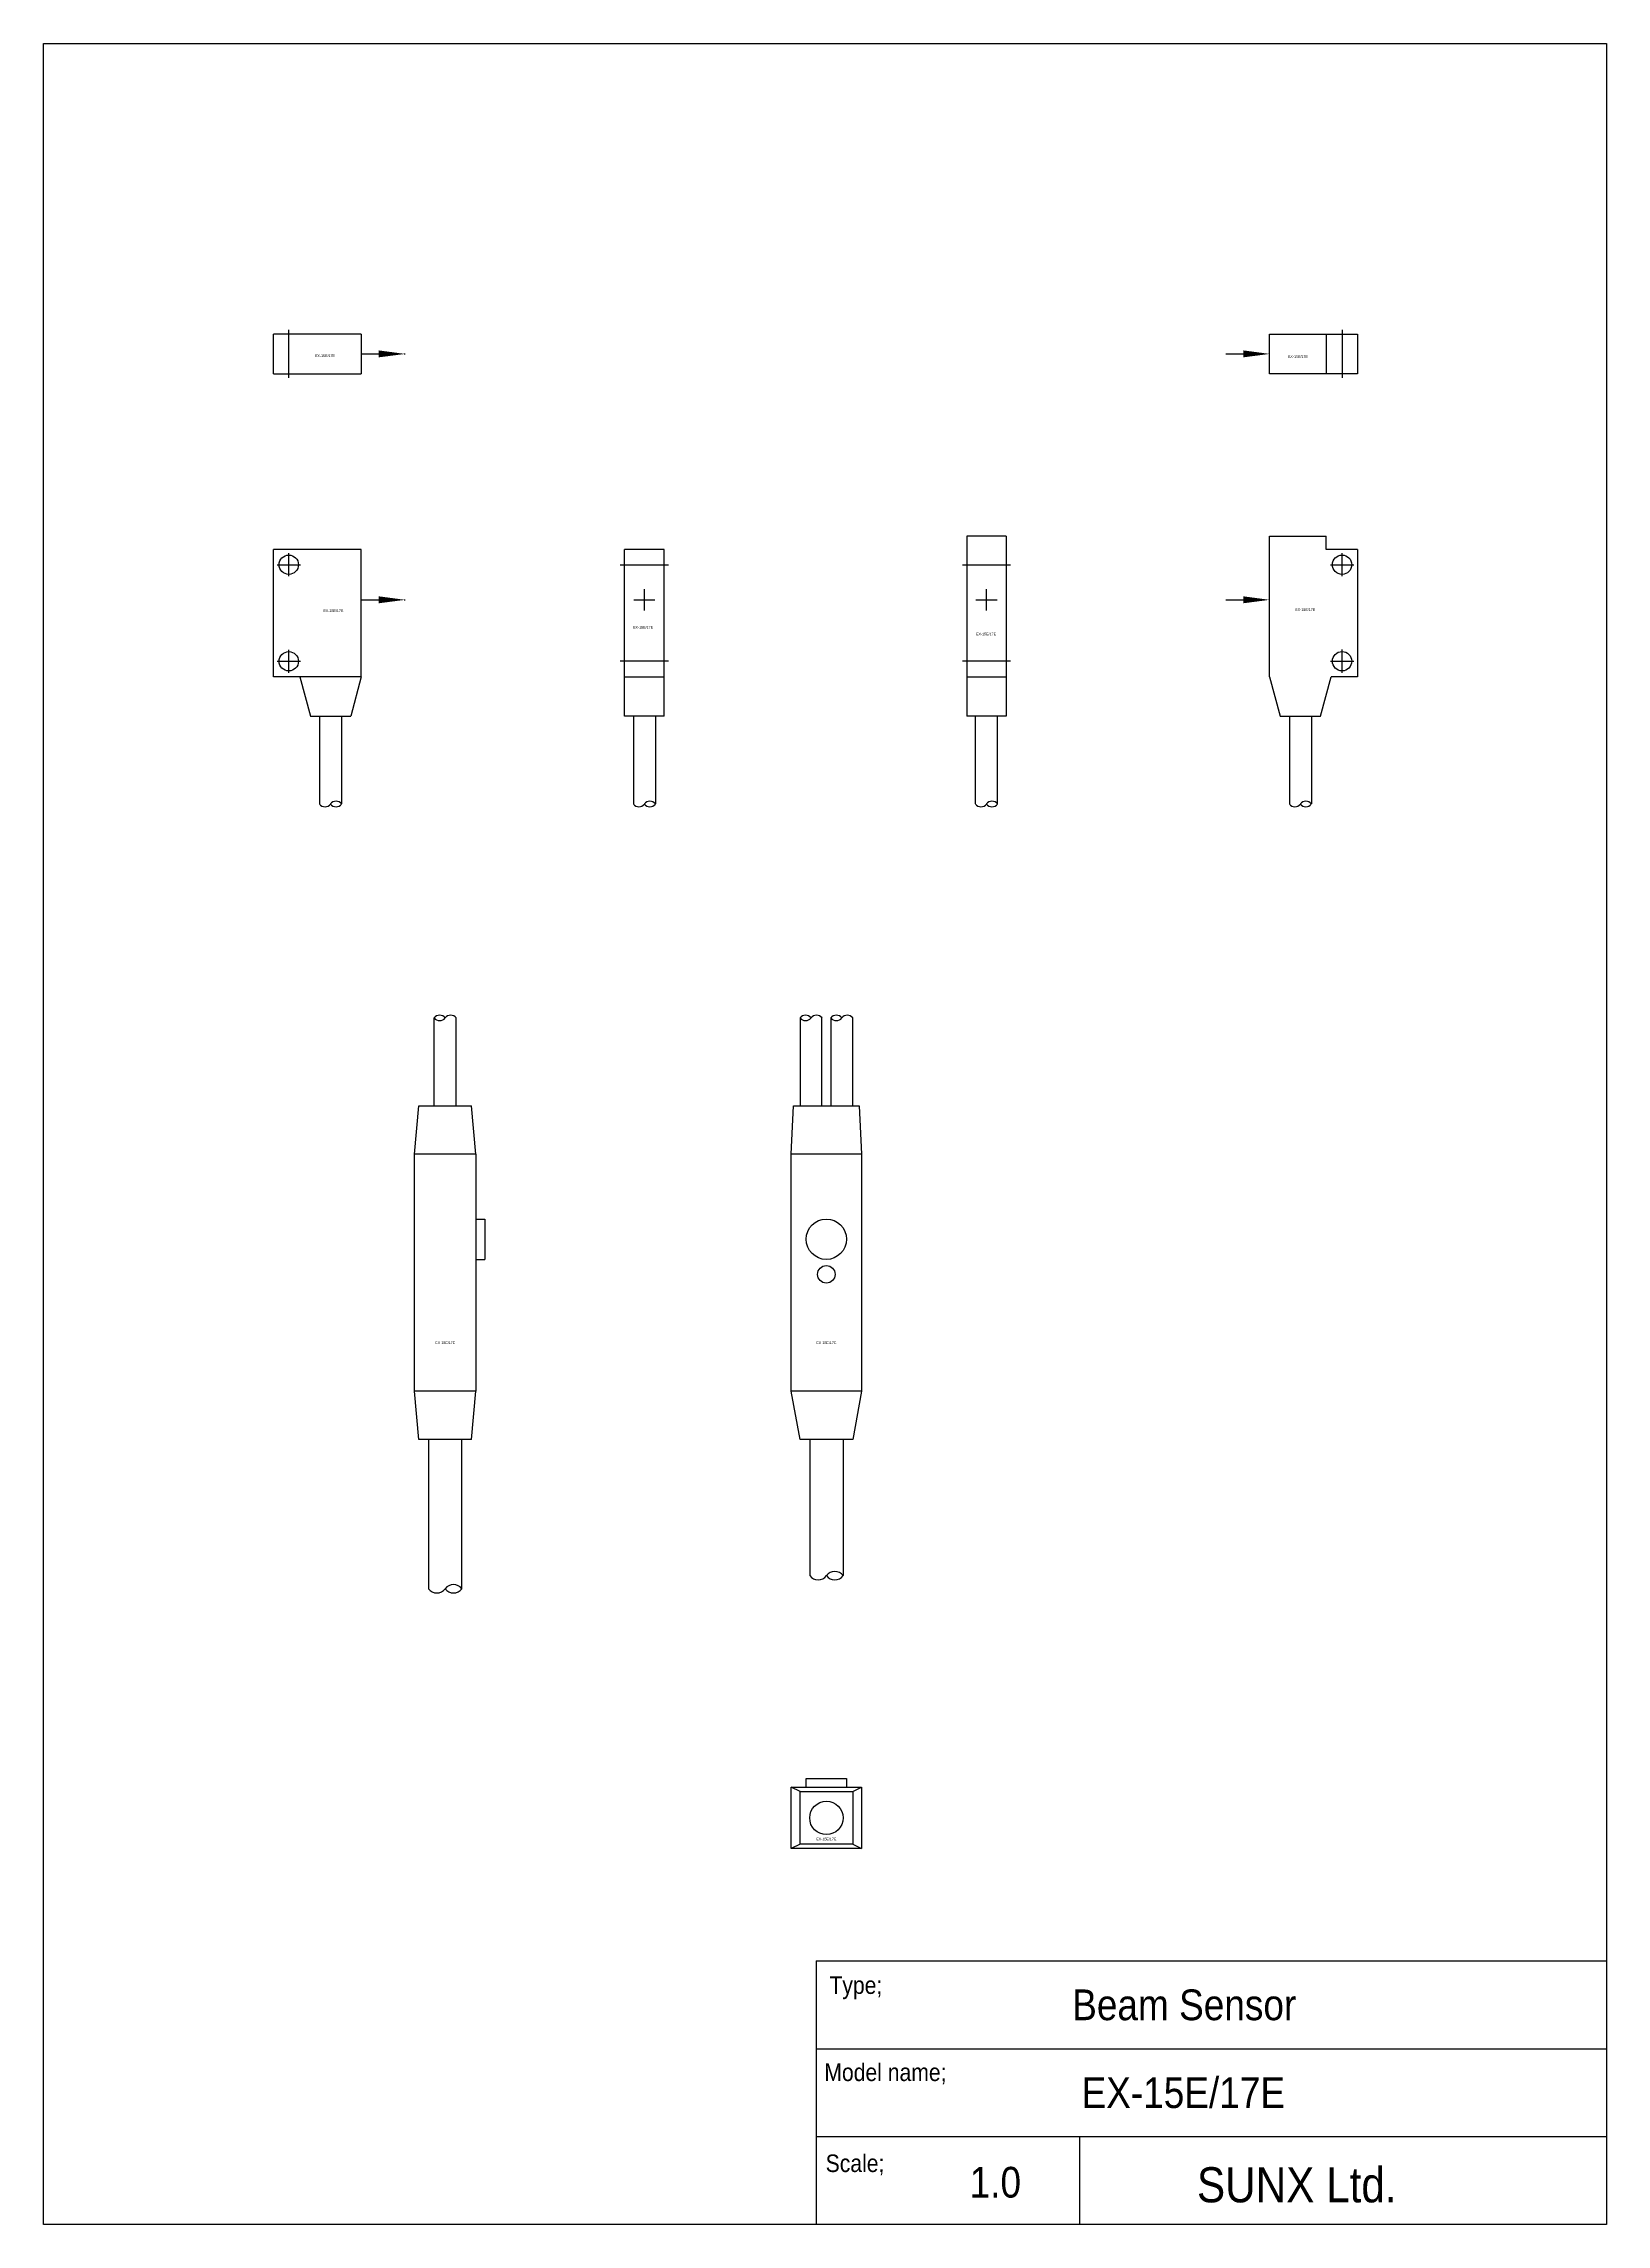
# Model space of a CAD drawing. Extents: x 58 to 236, y 14 to 263.
import ezdxf
from ezdxf.enums import TextEntityAlignment as Align

# ---------------------------------------------------------------- set-up
doc = ezdxf.new("R2010")
doc.units = 0
doc.linetypes.add('CENTER', pattern=[13.068421, 8.167763, -1.633553, 1.633553, -1.633553])
doc.linetypes.add('DASHED', pattern=[4.900658, 3.267105, -1.633553])
doc.layers.add('1', color=7, linetype='CONTINUOUS')

msp = doc.modelspace()

# ---------------------------------------------------------------- linework, layer by layer
at = {"layer": '1', "color": 7}
for p, q in [((58.31, 14.37), (58.31, 262.67)), ((58.31, 262.67), (236.31, 262.67)), ((236.31, 262.67), (236.31, 14.37)), ((94.49, 229.59), (84.49, 229.59)), ((84.49, 225.09), (84.49, 229.59)), ((94.49, 229.59), (94.49, 225.09)), ((197.96, 225.09), (197.96, 229.59)), ((197.96, 229.59), (207.96, 229.59)), ((204.41, 229.59), (204.41, 225.09)), ((207.96, 229.59), (207.96, 225.09)), ((84.49, 225.09), (94.49, 225.09)), ((207.96, 225.09), (197.96, 225.09)), ((163.46, 206.59), (163.46, 186.09)), ((167.96, 206.59), (163.46, 206.59)), ((167.96, 206.59), (167.96, 186.09)), ((197.96, 206.59), (204.41, 206.59)), ((197.96, 190.59), (197.96, 206.59)), ((204.41, 205.09), (204.41, 206.59)), ((94.49, 205.09), (84.49, 205.09)), ((84.49, 190.59), (84.49, 205.09)), ((94.49, 190.59), (94.49, 205.09)), ((128.99, 205.09), (124.49, 205.09)), ((124.49, 186.09), (124.49, 205.09)), ((128.99, 186.09), (128.99, 205.09)), ((207.96, 205.09), (204.41, 205.09)), ((207.96, 205.09), (207.96, 190.59)), ((94.49, 190.59), (84.49, 190.59)), ((87.49, 190.59), (88.7, 186.09)), ((94.49, 190.59), (93.29, 186.09)), ((124.49, 190.59), (128.99, 190.59)), ((163.46, 190.59), (167.96, 190.59)), ((197.96, 190.59), (199.16, 186.1)), ((203.75, 186.1), (204.96, 190.59)), ((207.96, 190.59), (204.96, 190.59)), ((88.7, 186.09), (93.29, 186.09)), ((89.74, 186.09), (89.74, 176.1)), ((92.24, 186.09), (92.24, 176.1)), ((128.99, 186.09), (124.49, 186.09)), ((125.49, 186.09), (125.49, 176.1)), ((127.99, 186.09), (127.99, 176.1)), ((167.96, 186.09), (163.46, 186.09)), ((164.46, 176.1), (164.46, 186.09)), ((166.96, 176.1), (166.96, 186.09)), ((199.16, 186.1), (203.75, 186.1)), ((200.21, 186.1), (200.21, 176.1)), ((202.71, 186.1), (202.71, 176.1)), ((102.81, 141.74), (102.81, 151.74)), ((105.31, 141.74), (105.31, 151.74)), ((144.47, 151.74), (144.47, 141.74)), ((146.97, 141.74), (146.97, 151.74)), ((147.97, 151.74), (147.97, 141.74)), ((150.47, 141.74), (150.47, 151.74)), ((100.56, 136.24), (101.06, 141.74)), ((101.06, 141.74), (107.05, 141.74)), ((107.56, 136.24), (107.05, 141.74)), ((143.47, 136.24), (143.72, 141.74)), ((143.72, 141.74), (151.22, 141.74)), ((151.22, 141.74), (151.47, 136.24)), ((100.56, 109.24), (100.56, 136.24)), ((107.56, 136.24), (100.56, 136.24)), ((107.56, 136.24), (107.56, 109.24)), ((143.47, 109.24), (143.47, 136.24)), ((151.47, 136.24), (143.47, 136.24)), ((151.47, 136.24), (151.47, 109.24)), ((107.56, 128.84), (108.56, 128.84)), ((108.56, 128.84), (108.56, 124.24)), ((107.56, 124.24), (108.56, 124.24)), ((101.06, 103.74), (100.56, 109.24)), ((107.56, 109.24), (100.56, 109.24)), ((107.05, 103.74), (107.56, 109.24)), ((144.47, 103.74), (143.47, 109.24)), ((151.47, 109.24), (143.47, 109.24)), ((151.47, 109.24), (150.47, 103.74)), ((107.05, 103.74), (101.06, 103.74)), ((102.16, 103.74), (102.16, 86.74)), ((105.96, 86.74), (105.96, 103.74)), ((150.47, 103.74), (144.47, 103.74)), ((145.57, 103.74), (145.57, 88.24)), ((149.37, 103.74), (149.37, 88.24)), ((145.17, 64.15), (145.17, 65.15)), ((145.17, 65.15), (149.77, 65.15)), ((149.77, 65.15), (149.77, 64.15)), ((143.47, 64.15), (151.47, 64.15)), ((143.47, 57.15), (143.47, 64.15)), ((144.47, 63.64), (143.47, 64.15)), ((144.47, 63.64), (150.47, 63.64)), ((144.47, 57.65), (144.47, 63.64)), ((150.47, 63.64), (151.47, 64.15)), ((150.47, 63.64), (150.47, 57.65)), ((151.47, 64.15), (151.47, 57.15)), ((144.47, 57.65), (143.47, 57.15)), ((151.47, 57.15), (143.47, 57.15)), ((150.47, 57.65), (144.47, 57.65)), ((150.47, 57.65), (151.47, 57.15)), ((146.31, 44.37), (146.31, 14.37)), ((146.31, 44.37), (236.31, 44.37)), ((146.31, 34.37), (236.31, 34.37)), ((146.31, 24.37), (236.31, 24.37)), ((176.31, 24.37), (176.31, 14.37)), ((236.31, 14.37), (58.31, 14.37))]:
    msp.add_line(p, q, dxfattribs=at)
at = {"layer": '1', "color": 2, "linetype": 'CENTER'}
for p, q in [((86.24, 224.6), (86.24, 230.09)), ((206.21, 230.09), (206.21, 224.6)), ((86.24, 202.02), (86.24, 204.66)), ((206.21, 202.02), (206.21, 204.66)), ((84.92, 203.34), (87.56, 203.34)), ((123.99, 203.34), (129.49, 203.34)), ((162.96, 203.34), (168.46, 203.34)), ((204.89, 203.34), (207.53, 203.34)), ((84.92, 192.34), (87.56, 192.34)), ((86.24, 191.02), (86.24, 193.66)), ((129.49, 192.34), (123.99, 192.34)), ((168.46, 192.34), (162.96, 192.34)), ((204.89, 192.35), (207.53, 192.35)), ((206.21, 191.03), (206.21, 193.67))]:
    msp.add_line(p, q, dxfattribs=at)
at = {"layer": '1', "color": 2, "linetype": 'DASHED'}
for p, q in [((94.49, 227.34), (99.49, 227.34)), ((192.96, 227.34), (197.96, 227.34)), ((94.49, 199.34), (99.49, 199.34)), ((125.54, 199.34), (127.94, 199.34)), ((126.74, 198.14), (126.74, 200.54)), ((164.51, 199.34), (166.91, 199.34)), ((165.71, 198.14), (165.71, 200.54)), ((192.96, 199.34), (197.96, 199.34))]:
    msp.add_line(p, q, dxfattribs=at)
at = {"layer": '1', "color": 7}
for centre, radius in [((86.24, 203.34), 1.1), ((206.21, 203.34), 1.1), ((86.24, 192.34), 1.1), ((206.21, 192.35), 1.1), ((147.47, 126.54), 2.3), ((147.47, 122.54), 1), ((147.47, 60.65), 1.9)]:
    msp.add_circle(centre, radius, dxfattribs=at)
at = {"layer": '1', "color": 2}
for centre, radius, start, end in [((91.62, 175.63), 0.781, 36.8699, 143.1301), ((127.37, 175.63), 0.781, 36.8699, 143.1301), ((166.33, 175.63), 0.781, 36.8699, 143.1301), ((202.08, 175.63), 0.781, 36.8699, 143.1301), ((90.37, 176.56), 0.781, 216.8699, 323.1301), ((91.62, 176.56), 0.781, 216.8699, 323.1301), ((126.12, 176.56), 0.781, 216.8699, 323.1301), ((127.37, 176.56), 0.781, 216.8699, 323.1301), ((165.08, 176.56), 0.781, 216.8699, 323.1301), ((166.33, 176.56), 0.781, 216.8699, 323.1301), ((200.83, 176.56), 0.781, 216.8699, 323.1301), ((202.08, 176.56), 0.781, 216.8699, 323.1301), ((103.43, 151.27), 0.781, 36.8699, 143.1301), ((103.43, 152.21), 0.781, 216.8699, 323.1301), ((104.68, 151.27), 0.781, 36.8699, 143.1301), ((145.1, 151.27), 0.781, 36.8699, 143.1301), ((145.1, 152.21), 0.781, 216.8699, 323.1301), ((146.35, 151.27), 0.781, 36.8699, 143.1301), ((148.6, 151.27), 0.781, 36.8699, 143.1301), ((148.6, 152.21), 0.781, 216.8699, 323.1301), ((149.85, 151.27), 0.781, 36.8699, 143.1301), ((105.01, 86.03), 1.19, 36.8699, 143.1301), ((146.52, 88.95), 1.19, 216.8699, 323.1301), ((148.42, 87.53), 1.19, 36.8699, 143.1301), ((148.42, 88.95), 1.19, 216.8699, 323.1301), ((103.11, 87.45), 1.19, 216.8699, 323.1301), ((105.01, 87.45), 1.19, 216.8699, 323.1301)]:
    msp.add_arc(centre, radius, start, end, dxfattribs=at)
at = {"layer": '1', "color": 2, "linetype": 'DASHED'}
for points in [[(96.49, 226.95), (96.49, 227.74), (99.49, 227.34)], [(194.96, 226.95), (194.96, 227.74), (197.96, 227.34)], [(96.49, 198.95), (96.49, 199.74), (99.49, 199.34)], [(194.96, 198.95), (194.96, 199.74), (197.96, 199.34)]]:
    msp.add_solid(points, dxfattribs=at)

# ---------------------------------------------------------------- texts
at = {"layer": '1', "color": 2, "width": 0.9}
for s, height, p in [('EX-15E/17E', 0.3, (90.36, 227.13)), ('EX-15E/17E', 0.3, (201.18, 227.04)), ('EX-15E/17E', 0.3, (91.32, 198.1)), ('EX-15E/17E', 0.3, (126.59, 196.2)), ('EX-15E/17E', 0.3, (202.01, 198.22)), ('EX-15E/17E', 0.3, (165.66, 195.44)), ('EX-15E/17E', 0.3, (104.06, 114.76)), ('EX-15E/17E', 0.3, (147.47, 114.76)), ('EX-15E/17E', 0.3, (147.47, 58.24)), ('Beam Sensor', 3.5, (188.23, 39.37)), ('EX-15E/17E', 3.5, (188.12, 29.37))]:
    msp.add_text(s, height=height, dxfattribs=at).set_placement(p, align=Align.MIDDLE_CENTER)
for s, height, p in [('Type;', 2, (147.82, 41.61)), ('Model name;', 2, (147.24, 31.69)), ('Scale;', 2, (147.39, 21.33)), ('1.0', 3.5, (163.79, 19.17)), ('SUNX Ltd.', 4, (189.68, 18.88))]:
    msp.add_text(s, height=height, dxfattribs=at).set_placement(p, align=Align.MIDDLE_LEFT)

doc.saveas('drawing.dxf')
